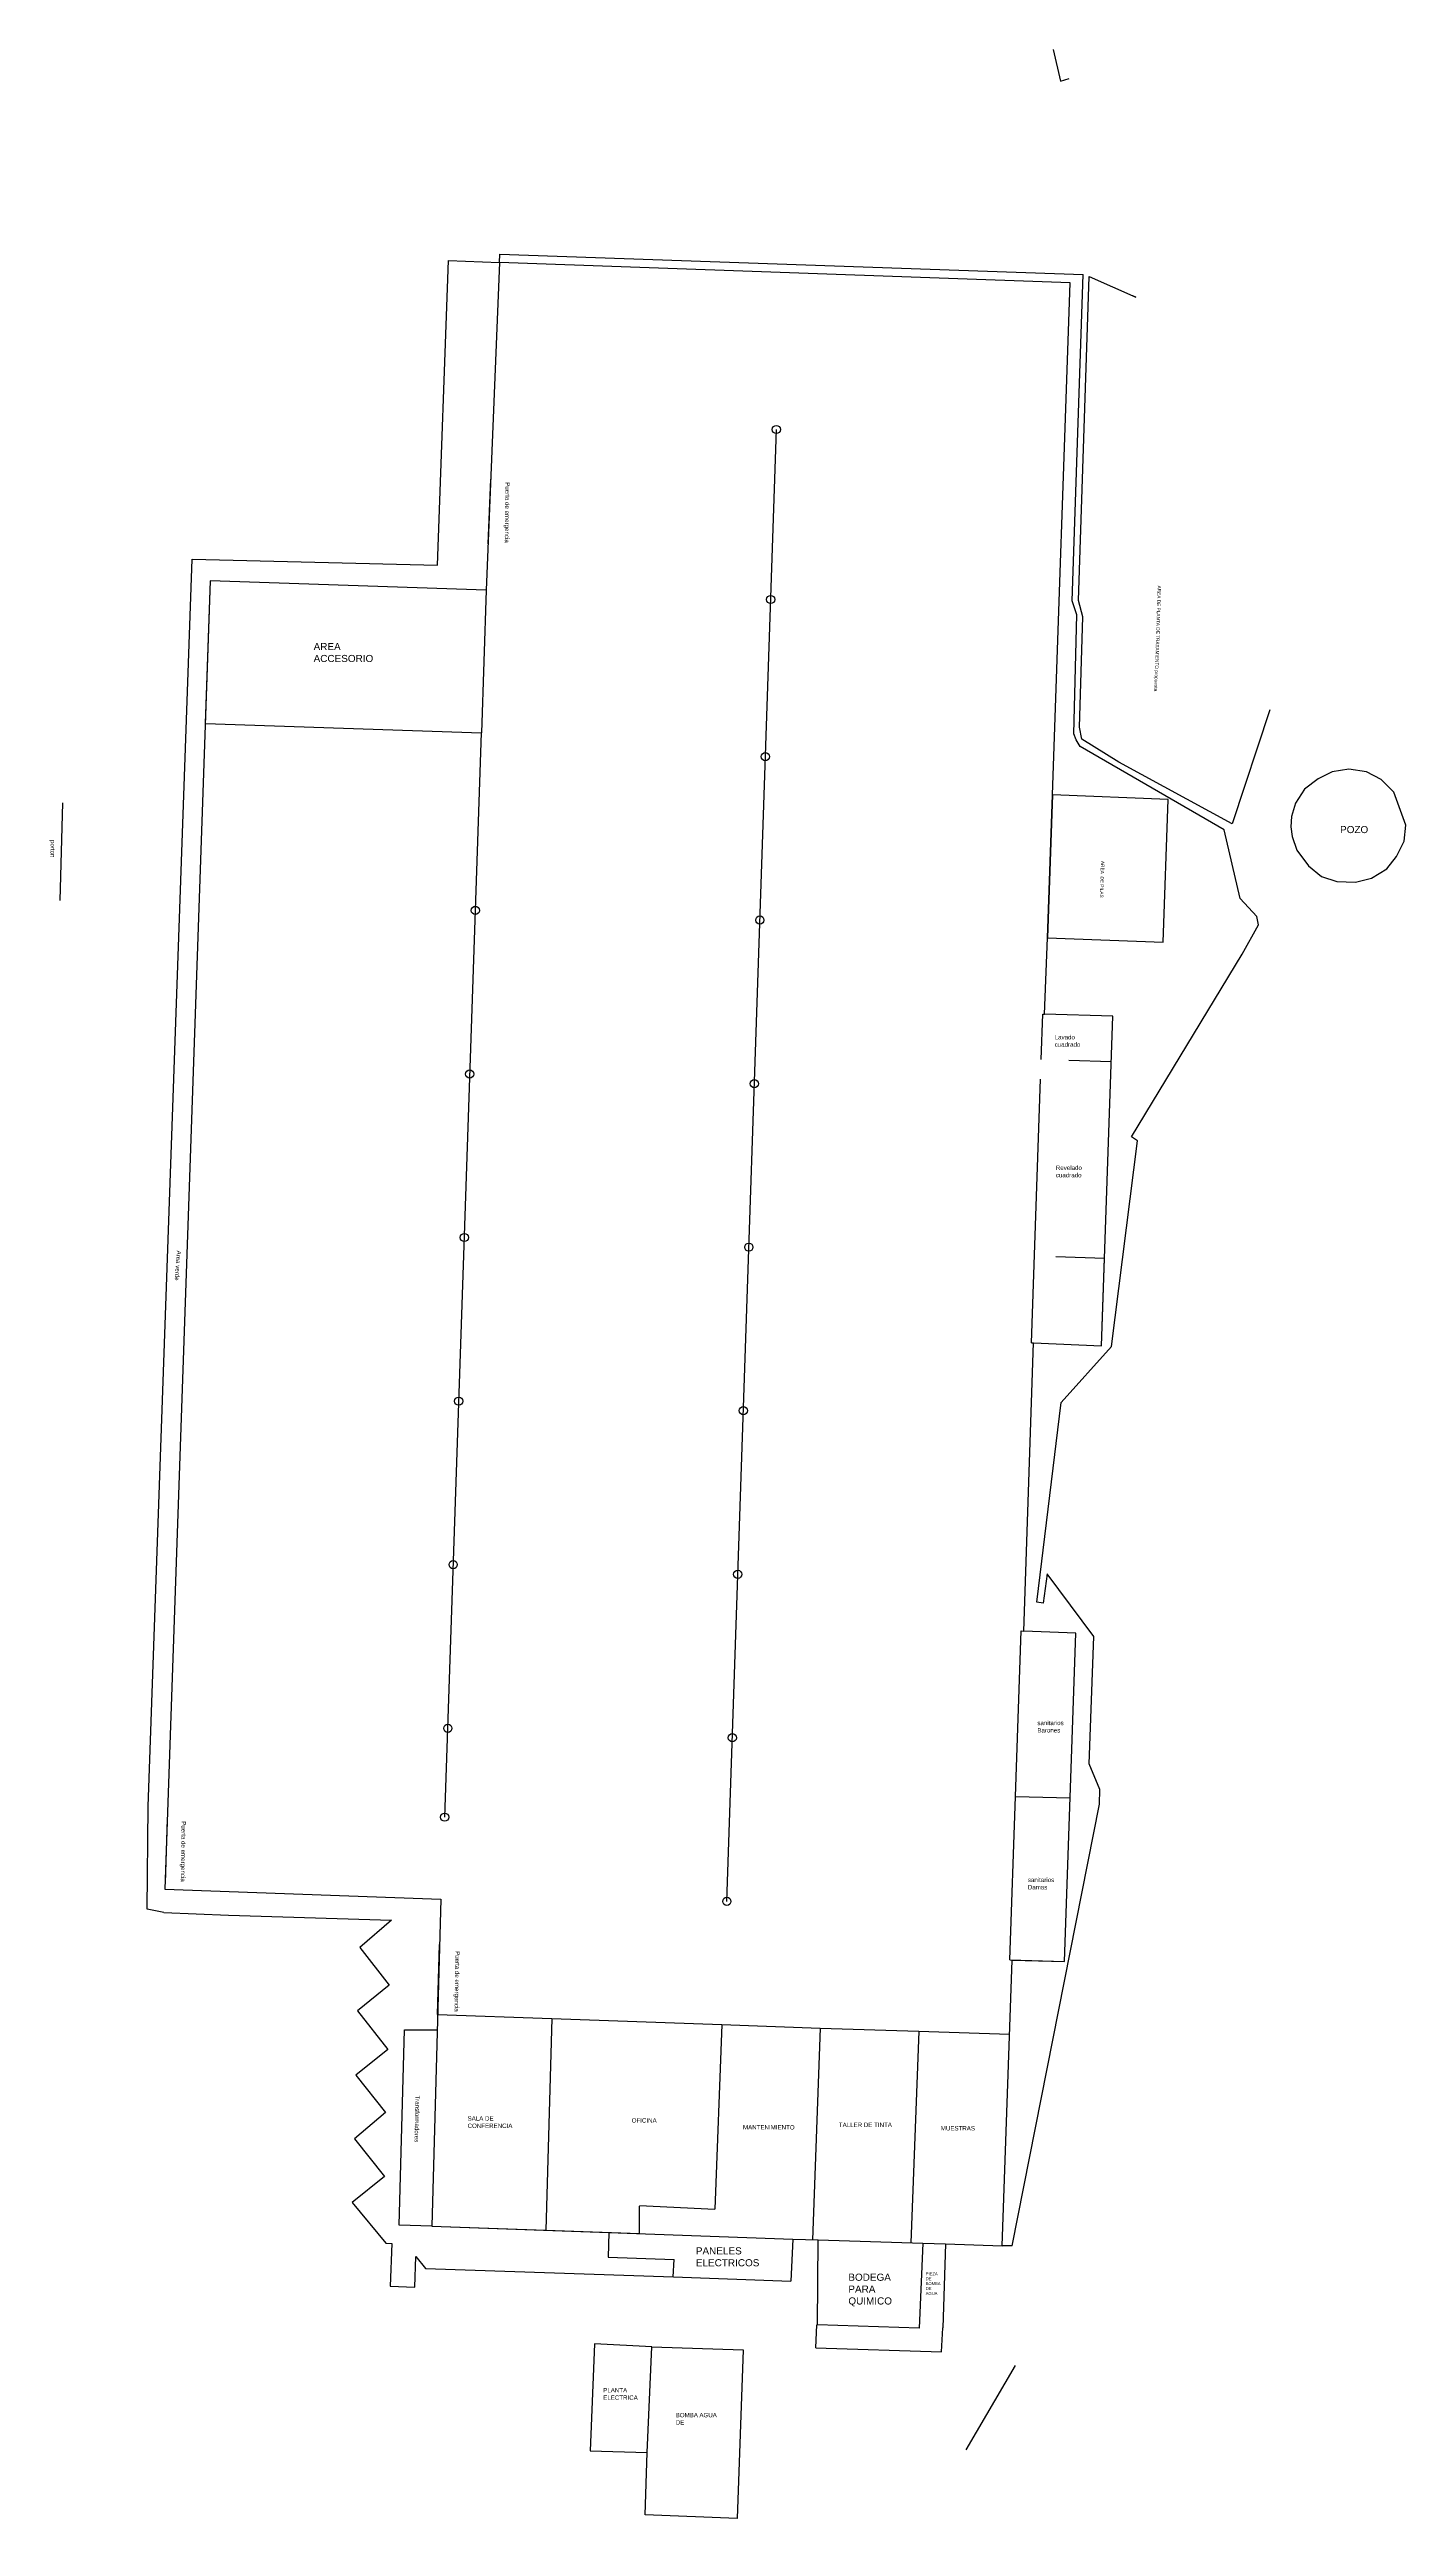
# Model space of a CAD drawing. Header units: millimetres. Extents: x 600622 to 600705, y 1324361 to 1324512.
import ezdxf

# ---------------------------------------------------------------- set-up
doc = ezdxf.new("R2010")
doc.units = ezdxf.units.MM
doc.styles.get("Standard").update_dxf_attribs({"font": 'arial.ttf'})

msp = doc.modelspace()

# ---------------------------------------------------------------- linework, layer by layer
at = {"color": 7}
for points in [[(600683.6, 1324512.05), (600684.06, 1324510.1), (600684.59, 1324510.28)], [(600622.92, 1324460.04), (600623.08, 1324466)], [(600678.28, 1324365.36), (600681.3, 1324370.51)]]:
    msp.add_lwpolyline(points, dxfattribs=at)
for points in [[(600629.26, 1324398.19), (600628.23, 1324398.39), (600628.29, 1324404.67), (600630.98, 1324480.89), (600645.99, 1324480.52), (600646.65, 1324499.15), (600649.76, 1324499.02), (600649.79, 1324499.53), (600685.45, 1324498.3)], [(600681.1, 1324377.82), (600686.43, 1324404.82), (600686.46, 1324405.71), (600685.81, 1324407.28), (600686.1, 1324415.06), (600683.25, 1324418.89), (600682.99, 1324417.09), (600682.6, 1324417.15), (600684.1, 1324429.36), (600687.17, 1324432.78), (600688.76, 1324445.35), (600688.4, 1324445.59), (600695.16, 1324456.75), (600696.16, 1324458.54), (600696.06, 1324459.06), (600695.03, 1324460.15), (600694.06, 1324464.36), (600685.26, 1324469.45), (600685.01, 1324469.85), (600684.87, 1324470.22), (600685.06, 1324477.49), (600684.76, 1324478.35), (600685.45, 1324498.3)], [(600629.26, 1324398.19), (600633.21, 1324398.03), (600643.18, 1324397.72), (600641.23, 1324396.06), (600643.03, 1324393.75), (600641.1, 1324392.19), (600642.94, 1324389.81), (600641, 1324388.26), (600642.81, 1324385.97), (600640.9, 1324384.36), (600642.74, 1324382.06), (600640.77, 1324380.46), (600642.82, 1324377.99), (600643.2, 1324377.97), (600643.09, 1324375.35), (600644.59, 1324375.3), (600644.65, 1324377.17), (600645.25, 1324376.44), (600660.4, 1324375.92)], [(600656.46, 1324378.64), (600656.41, 1324377.13)], [(600656.46, 1324378.64), (600667.7, 1324378.23), (600667.58, 1324375.66)], [(600656.41, 1324377.13), (600660.44, 1324376.98)], [(600660.39, 1324375.92), (600660.44, 1324376.98)], [(600677.03, 1324377.94), (600676.86, 1324372.81)], [(600680.48, 1324377.82), (600680.48, 1324377.82)], [(600681.1, 1324377.82), (600680.48, 1324377.82)], [(600660.4, 1324375.92), (600667.58, 1324375.66)], [(600669.11, 1324371.59), (600669.16, 1324373)], [(600676.79, 1324371.35), (600676.86, 1324372.81)], [(600659.07, 1324371.65), (600664.66, 1324371.46)], [(600664.66, 1324371.46), (600664.29, 1324361.15)], [(600669.11, 1324371.59), (600676.79, 1324371.35)], [(600676.79, 1324371.35), (600676.79, 1324371.35)], [(600664.29, 1324361.15), (600658.67, 1324361.39), (600658.8, 1324365.19)]]:
    msp.add_lwpolyline(points)
at = {"color": 1}
for points in [[(600683.57, 1324466.5), (600684.65, 1324497.79), (600649.76, 1324499.02), (600648.95, 1324479.01), (600632.09, 1324479.58), (600629.31, 1324399.62)], [(600648.95, 1324479.01), (600648.66, 1324470.29)], [(600629.31, 1324399.62), (600646.18, 1324399), (600645.64, 1324379.02), (600656.46, 1324378.64), (600667.7, 1324378.23), (600669.24, 1324378.18), (600675.64, 1324377.99), (600677.03, 1324377.94), (600680.48, 1324377.82), (600681.1, 1324395.28), (600684.29, 1324395.19), (600685, 1324415.27), (600681.81, 1324415.39), (600682.41, 1324433.01), (600686.56, 1324432.83), (600687.25, 1324452.96), (600683.08, 1324453.1), (600683.27, 1324457.75), (600683.57, 1324466.5)]]:
    msp.add_lwpolyline(points, dxfattribs=at)
at = {"color": 3}
for points in [[(600696.84, 1324471.68), (600694.55, 1324464.72), (600687.62, 1324468.49), (600685.35, 1324469.89), (600685.21, 1324470.63), (600685.41, 1324477.37), (600685.15, 1324478.37), (600685.81, 1324498.18), (600688.66, 1324496.9)], [(600649.22, 1324485.78), (600649.06, 1324481.84)], [(600629.46, 1324403.89), (600629.33, 1324400.01), (600629.33, 1324400.01)], [(600645.99, 1324391.96), (600646.11, 1324396.24)]]:
    msp.add_lwpolyline(points, dxfattribs=at)
at = {"color": 2}
for points in [[(600688.66, 1324496.9), (600688.47, 1324496.98)], [(600632.09, 1324479.58), (600631.79, 1324470.86)], [(600648.95, 1324479.01), (600648.66, 1324470.29)], [(600631.8, 1324470.86), (600648.66, 1324470.29)], [(600660.39, 1324375.93), (600660.38, 1324375.94)]]:
    msp.add_lwpolyline(points, dxfattribs=at)
at = {"color": 5}
for points in [[(600663.66, 1324398.87), (600666.69, 1324488.82)], [(600646.42, 1324404.02), (600648.66, 1324470.29)]]:
    msp.add_lwpolyline(points, dxfattribs=at)
for points in [[(600698.21, 1324463.95), (600698.5, 1324463.11), (600699.22, 1324462.15), (600700.01, 1324461.5), (600700.94, 1324461.2), (600702.08, 1324461.16), (600703.06, 1324461.41), (600704, 1324461.98), (600704.59, 1324462.72), (600705.06, 1324463.67), (600705.15, 1324464.64), (600704.43, 1324466.66), (600703.66, 1324467.44), (600702.76, 1324467.89), (600701.68, 1324468.06), (600700.65, 1324467.9), (600699.81, 1324467.47), (600698.96, 1324466.84), (600698.42, 1324465.98), (600698.17, 1324465.17), (600698.13, 1324464.53)], [(600683.57, 1324466.5), (600683.27, 1324457.75), (600690.32, 1324457.5), (600690.63, 1324466.21)], [(600669.24, 1324378.18), (600675.64, 1324377.99), (600675.41, 1324372.79), (600669.21, 1324373)], [(600655.58, 1324371.84), (600655.31, 1324365.29), (600658.8, 1324365.19), (600659.07, 1324371.65)]]:
    msp.add_lwpolyline(points, close=True)
at = {"color": 4}
for points in [[(600682.87, 1324450.31), (600682.97, 1324453.1)], [(600682.97, 1324453.1), (600683.08, 1324453.1)], [(600687.15, 1324450.17), (600684.57, 1324450.26)], [(600682.28, 1324433.01), (600682.83, 1324449.11)], [(600683.76, 1324438.28), (600683.76, 1324438.28)], [(600683.76, 1324438.28), (600686.74, 1324438.18)], [(600686.56, 1324432.83), (600686.74, 1324438.18)], [(600682.28, 1324433.01), (600682.41, 1324433.01)], [(600681.31, 1324405.28), (600681.66, 1324415.4)], [(600681.66, 1324415.4), (600681.81, 1324415.39)], [(600680.95, 1324395.29), (600681.31, 1324405.28), (600684.65, 1324405.19)], [(600680.95, 1324395.29), (600684.29, 1324395.19)], [(600645.99, 1324391.96), (600652.97, 1324391.71), (600652.61, 1324378.78)], [(600643.64, 1324379.09), (600643.96, 1324391.02), (600645.96, 1324391.02)], [(600652.97, 1324391.71), (600663.36, 1324391.34), (600662.94, 1324380.06)], [(600663.36, 1324391.34), (600669.37, 1324391.12), (600668.89, 1324378.19)], [(600669.37, 1324391.12), (600675.39, 1324390.94), (600674.91, 1324378.01)], [(600675.39, 1324390.94), (600680.94, 1324390.75)], [(600658.32, 1324380.29), (600662.94, 1324380.06)], [(600658.32, 1324378.57), (600658.32, 1324380.25)], [(600645.64, 1324379.02), (600643.64, 1324379.08)], [(600645.64, 1324379.02), (600652.61, 1324378.78)], [(600652.61, 1324378.78), (600658.32, 1324378.57)]]:
    msp.add_lwpolyline(points, dxfattribs=at)
at = {"color": 5}
for centre in [(600666.69, 1324488.82), (600666.34, 1324478.43), (600666.02, 1324468.83), (600648.29, 1324459.43), (600665.68, 1324458.84), (600647.95, 1324449.43), (600665.34, 1324448.84), (600647.62, 1324439.44), (600665.01, 1324438.85), (600647.28, 1324429.44), (600664.67, 1324428.86), (600646.94, 1324419.45), (600664.33, 1324418.86), (600646.61, 1324409.45), (600664, 1324408.87), (600646.42, 1324404.02), (600663.66, 1324398.87)]:
    msp.add_circle(centre, 0.25, dxfattribs=at)

# ---------------------------------------------------------------- texts
at = {"attachment_point": 1}
for s, width, gutter_width, heights, insert, char_height, rotation in [('Puerta de emergencia ', 13.1217, 0.513, [0.728], (600650.4, 1324485.6), 0.2694, 269.4613), ('AREA DE PLANTA DE TRATAMIENTO propuesta', 7.508, 1.03, [0], (600690.2, 1324479.28), 0.2066, 268.1509), ('porton ', 13.1217, 0.513, [0.728], (600622.61, 1324463.73), 0.269, 269.3065), ('AREA  DE PILAS', 7.508, 1.03, [0], (600686.74, 1324462.45), 0.2066, 268.1509), ('Area verde', 13.1217, 0.513, [0.728], (600630.32, 1324438.63), 0.269, 265.9425), ('Puerta de emergencia ', 13.1217, 0.513, [0.728], (600630.61, 1324403.77), 0.2694, 269.3065), ('Puerta de emergencia ', 13.1217, 0.513, [0.728], (600647.34, 1324395.83), 0.2694, 269.3065), ('Transformadores', 0.9339, 0.513, [0.728], (600644.9, 1324387.01), 0.2694, 269.0029)]:
    msp.add_mtext_dynamic_manual_height_columns(s, width=width, gutter_width=gutter_width, heights=heights, dxfattribs=dict(at, insert=insert, char_height=char_height, rotation=rotation))
for s, width, gutter_width, heights, insert, char_height in [('AREA ACCESORIO', 1.5078, 2.17, [0], (600638.41, 1324475.77), 0.435), ('POZO', 1.5078, 2.17, [0], (600701.14, 1324464.59), 0.435), ('Lavado cuadrado', 0.9339, 0.513, [0.728], (600683.7, 1324451.82), 0.2694), ('Revelado cuadrado', 0.9339, 0.513, [0.728], (600683.77, 1324443.84), 0.2694), ('sanitarios \\PBarones', 1.943, 0.513, [1.14], (600682.64, 1324409.91), 0.2694), ('sanitarios \\PDamas', 1.943, 0.513, [1.14], (600682.06, 1324400.32), 0.2694), ('SALA DE CONFERENCIA', 4.0805, 0, [2.22], (600647.82, 1324385.74), 0.2694), ('OFICINA', 0.9339, 0.513, [0.728], (600657.85, 1324385.62), 0.269), ('MANTENIMIENTO', 0.9339, 0.513, [0.728], (600664.65, 1324385.2), 0.2694), ('TALLER DE TINTA', 3.4642, 0.513, [1.99], (600670.51, 1324385.35), 0.2694), ('MUESTRAS', 0.9339, 0.513, [0.728], (600676.74, 1324385.14), 0.269), ('PANELES ELECTRICOS', 1.5078, 2.17, [0], (600661.77, 1324377.73), 0.435), ('BODEGA PARA QUIMICO', 1.5078, 2.17, [0], (600671.09, 1324376.12), 0.435), ('PIEZA DE BOMBA DE AGUA', 0.6227, 0.898, [0], (600675.82, 1324376.2), 0.1796), ('PLANTA ELECTRICA', 0.9339, 1.35, [0], (600656.11, 1324369.13), 0.2694)]:
    msp.add_mtext_dynamic_manual_height_columns(s, width=width, gutter_width=gutter_width, heights=heights, dxfattribs=dict(at, insert=insert, char_height=char_height))
note = msp.add_mtext_dynamic_manual_height_columns('BOMBA\\PDE\\P', width=0.9339, gutter_width=0.513, heights=[0.728, 0], dxfattribs=dict(insert=(600660.54, 1324367.61), char_height=0.269, attachment_point=1))
for column, words in zip(note.columns.linked_columns, ['AGUA']):
    column.text = words

doc.saveas('drawing.dxf')
